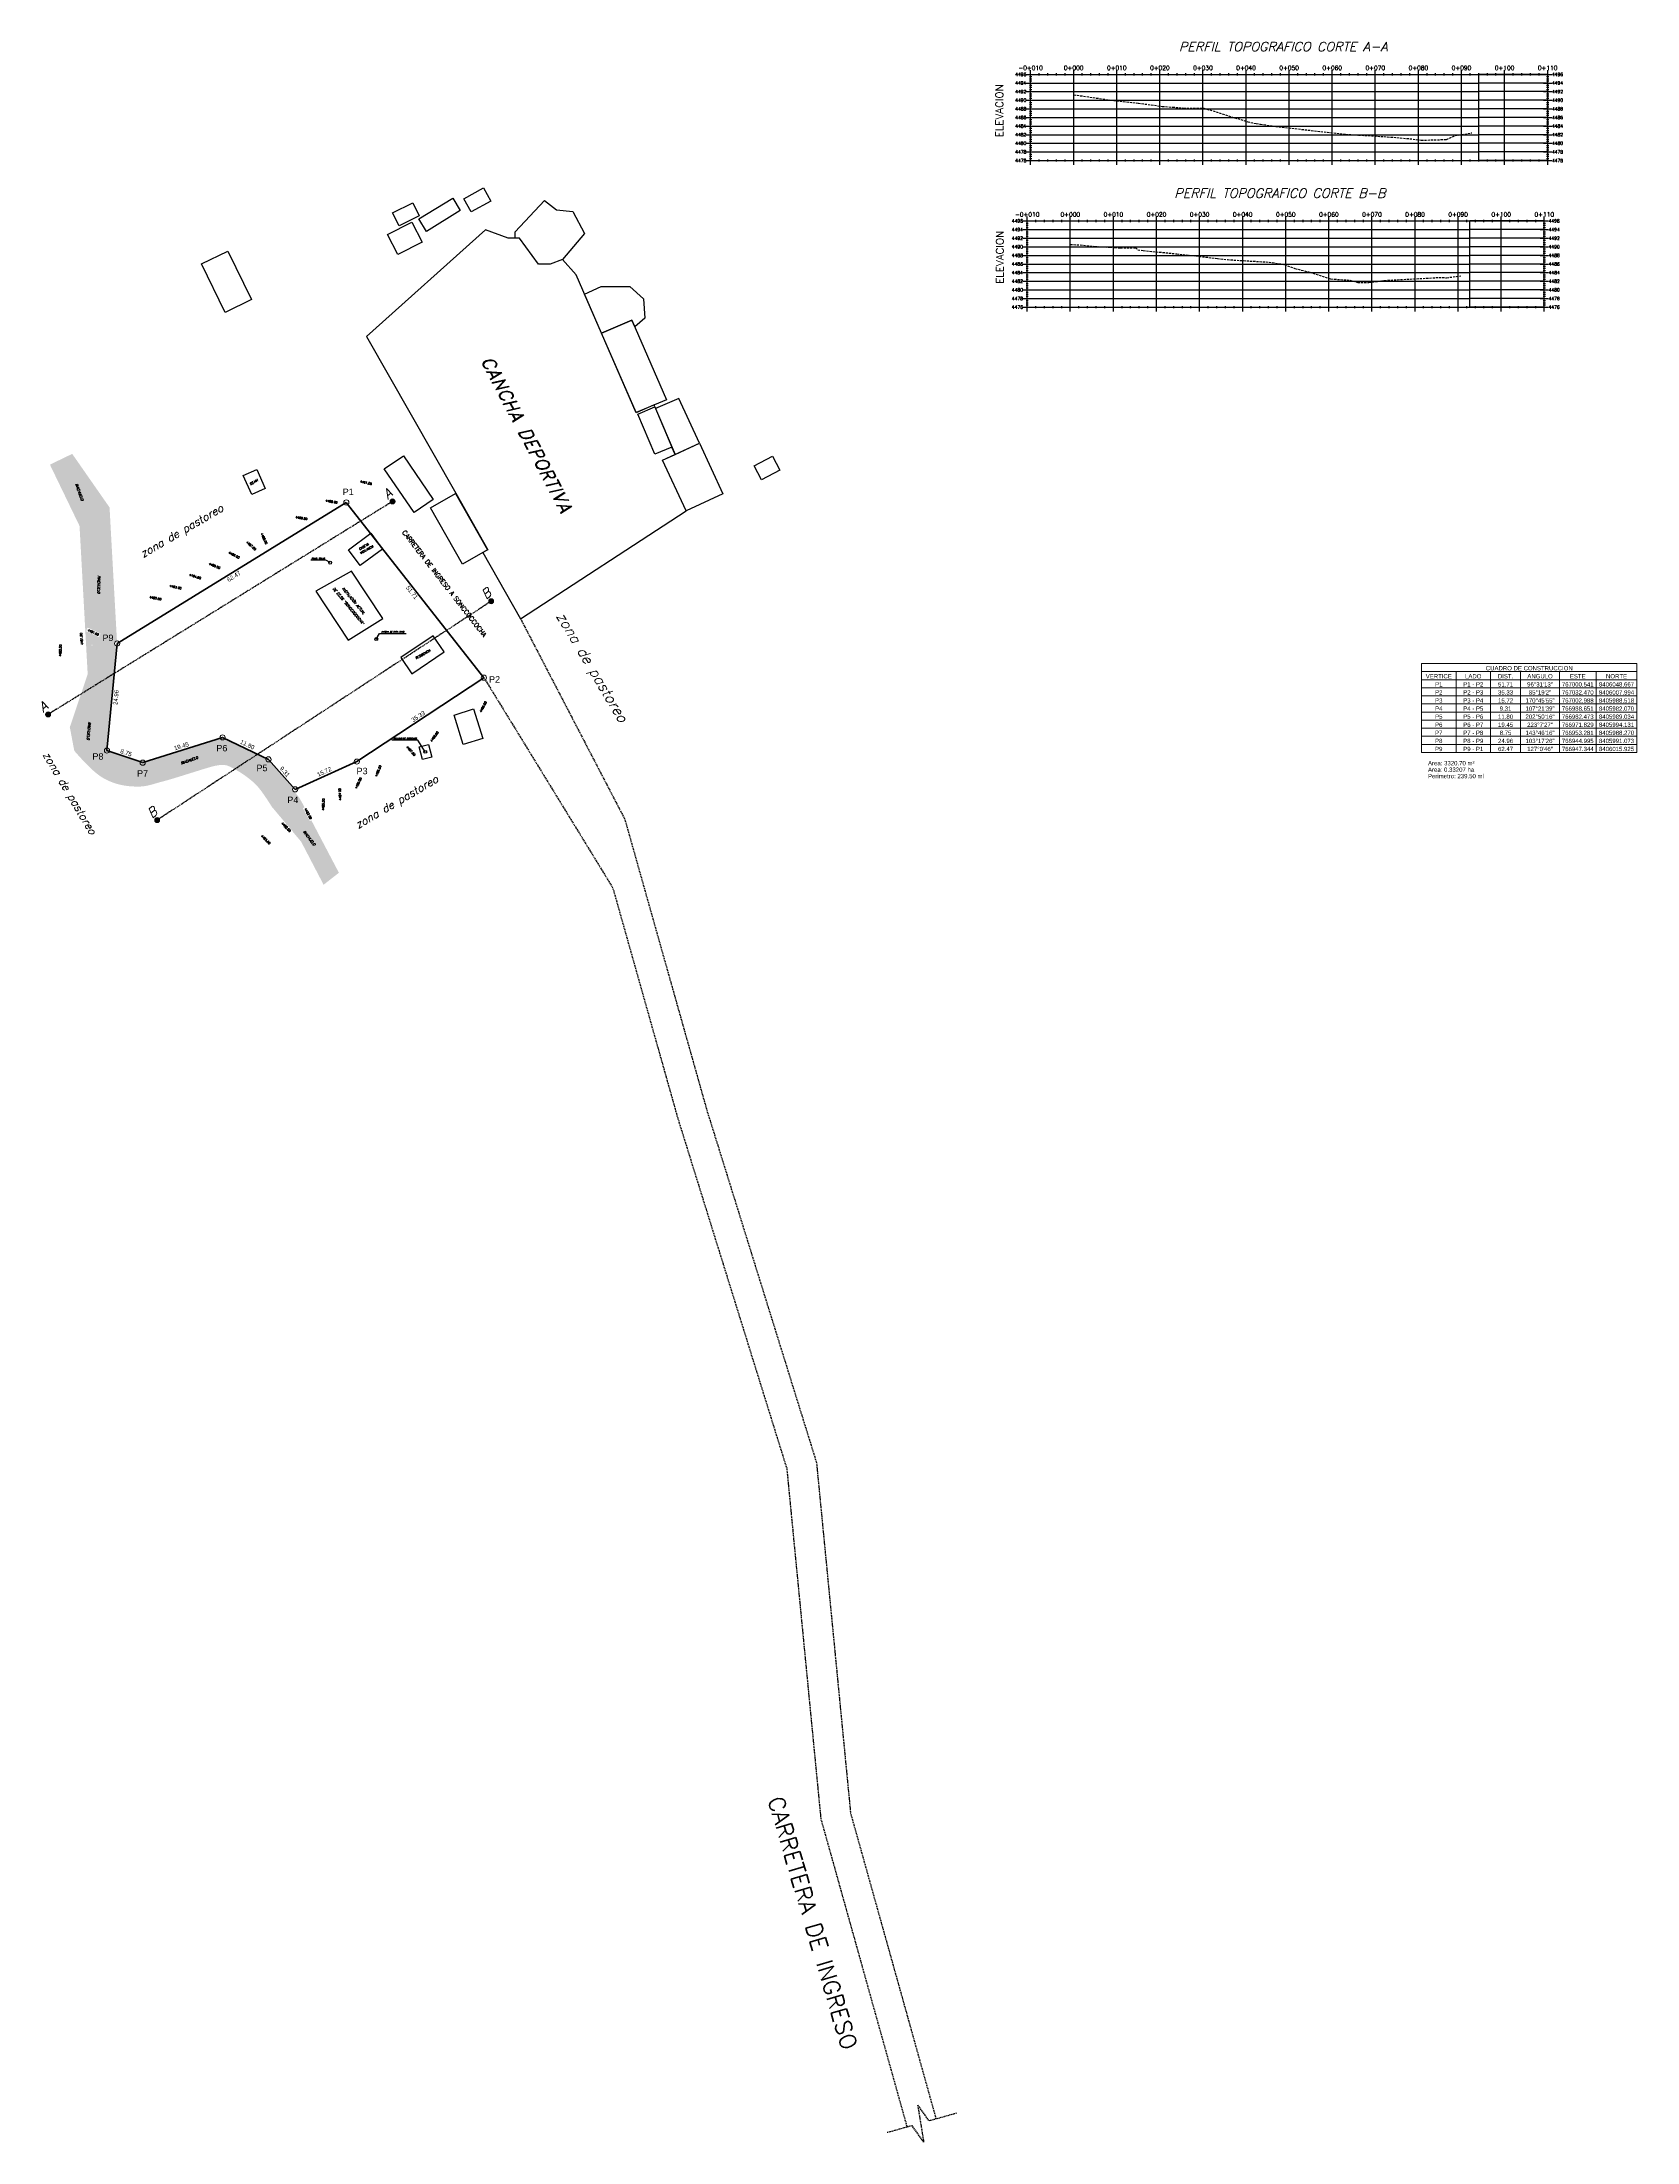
# Model space of a CAD drawing. Header units: metres. Extents: x 756359 to 758214, y 8425508 to 8426351.
# Drawn here: x 757844 to 758214.1, y 8425863.9 to 8426351.3 of the extents above.
import ezdxf
from ezdxf.enums import TextEntityAlignment as Align

# ---------------------------------------------------------------- set-up
doc = ezdxf.new("R2010")
doc.units = ezdxf.units.M
doc.linetypes.add('DASHED', pattern=[0.75, 0.5, -0.25])
doc.linetypes.add('HIDDEN', pattern=[0.375, 0.25, -0.125])
for name, color, linetype, lineweight in [('08', 8, 'Continuous', 20), ('COTAS', 40, 'Continuous', 5), ('CUADROS', 9, 'Continuous', 20), ('PERFIL', 150, 'Continuous', 9), ('Texto calles', 7, 'Continuous', 18)]:
    doc.layers.add(name, color=color, linetype=linetype, lineweight=lineweight)
for name, color, linetype in [('C-ROAD-PROF', 1, 'DASHED'), ('C-ROAD-PROF-GRID-GEOM', 5, 'Continuous'), ('C-ROAD-PROF-GRID-MAJR', 8, 'Continuous'), ('C-ROAD-PROF-TEXT', 11, 'Continuous'), ('C-ROAD-PROF-TITL', 11, 'Continuous'), ('C-ROAD-PROF-TTLB', 5, 'Continuous'), ('C-TOPO-MAJR', 9, 'Continuous'), ('C-TOPO-MINR', 8, 'Continuous'), ('C-TOPO-TEXT', 7, 'Continuous'), ('Capa1', 7, 'HIDDEN'), ('NOMBRE', 40, 'Continuous')]:
    doc.layers.add(name, color=color, linetype=linetype)
doc.layers.add('PERIMETRO', color=7, linetype='Continuous', lineweight=50, true_color=0xf7788b)
doc.styles.add('ambiente', font='romand.shx', dxfattribs={"oblique": 15})
doc.styles.add('COTAS', font='arial.ttf')
doc.styles.add('CUADROS', font='arial.ttf')
doc.styles.get("Standard").update_dxf_attribs({"font": 'simplex.shx'})
doc.dimstyles.new('GenDist', dxfattribs={"dimtxt": 1, "dimasz": 0.5, "dimexe": 0.18, "dimexo": 0.0625, "dimgap": 0.25, "dimtad": 2, "dimzin": 1, "dimdsep": 46, "dimtxsty": 'COTAS', "dimcen": 0.09, "dimse1": 1, "dimse2": 1, "dimsd1": 1, "dimsd2": 1, "dimadec": 0, "dimazin": 0, "dimtfac": 1, "dimtdec": 4, "dimtofl": 0, "dimtmove": 0, "dimatfit": 3, "dimfxl": 1, "dimtolj": 1, "dimtzin": 0, "dimarcsym": 0})

# ---------------------------------------------------------------- blocks, each defined once
blk = doc.blocks.new('*D63')
at = {"layer": 'Defpoints', "color": 0, "transparency": 16777216}
for p in [(757914.61, 8426244.44), (757946.42, 8426203.67), (757946.54, 8426203.76)]:
    blk.add_point(p, dxfattribs=at)
at = {"layer": 'COTAS', "color": 0, "transparency": 16777216, "insert": (757929.86, 8426223.54), "char_height": 1, "attachment_point": 5, "rotation": 308.1323, "style": 'COTAS'}
blk.add_mtext('\\A1;51.71', dxfattribs=at)
blk = doc.blocks.new('*D64')
at = {"layer": 'Defpoints', "color": 0, "transparency": 16777216}
for p in [(757946.54, 8426203.76), (757916.99, 8426184.4), (757917.06, 8426184.29)]:
    blk.add_point(p, dxfattribs=at)
at = {"layer": 'COTAS', "color": 0, "transparency": 16777216, "insert": (757931.31, 8426194.77), "char_height": 1, "attachment_point": 5, "rotation": 33.4494, "style": 'COTAS'}
blk.add_mtext('\\A1;35.33', dxfattribs=at)
blk = doc.blocks.new('*D65')
at = {"layer": 'Defpoints', "color": 0, "transparency": 16777216}
for p in [(757917.06, 8426184.29), (757902.64, 8426178.02), (757902.72, 8426177.84)]:
    blk.add_point(p, dxfattribs=at)
at = {"layer": 'COTAS', "color": 0, "transparency": 16777216, "insert": (757909.5, 8426181.94), "char_height": 1, "attachment_point": 5, "rotation": 24.2146, "style": 'COTAS'}
blk.add_mtext('\\A1;15.72', dxfattribs=at)
blk = doc.blocks.new('*D66')
at = {"layer": 'Defpoints', "color": 0, "transparency": 16777216}
for p in [(757896.55, 8426184.8), (757896.67, 8426184.91), (757902.72, 8426177.84)]:
    blk.add_point(p, dxfattribs=at)
at = {"layer": 'COTAS', "color": 0, "transparency": 16777216, "insert": (757900.32, 8426181.93), "char_height": 1, "attachment_point": 5, "rotation": 311.5753, "style": 'COTAS'}
blk.add_mtext('\\A1;9.31', dxfattribs=at)
blk = doc.blocks.new('*D67')
at = {"layer": 'Defpoints', "color": 0, "transparency": 16777216}
for p in [(757885.9, 8426189.9), (757885.99, 8426190.08), (757896.55, 8426184.8)]:
    blk.add_point(p, dxfattribs=at)
at = {"layer": 'COTAS', "color": 0, "transparency": 16777216, "insert": (757891.64, 8426188.22), "char_height": 1, "attachment_point": 5, "rotation": 334.4132, "style": 'COTAS'}
blk.add_mtext('\\A1;11.80', dxfattribs=at)
blk = doc.blocks.new('*D68')
at = {"layer": 'Defpoints', "color": 0, "transparency": 16777216}
for p in [(757885.9, 8426189.9), (757867.3, 8426184.22), (757867.35, 8426184.04)]:
    blk.add_point(p, dxfattribs=at)
at = {"layer": 'COTAS', "color": 0, "transparency": 16777216, "insert": (757876.34, 8426187.87), "char_height": 1, "attachment_point": 5, "rotation": 17.5373, "style": 'COTAS'}
blk.add_mtext('\\A1;19.45', dxfattribs=at)
blk = doc.blocks.new('*D69')
at = {"layer": 'Defpoints', "color": 0, "transparency": 16777216}
for p in [(757859.07, 8426186.84), (757859.13, 8426187.02), (757867.35, 8426184.04)]:
    blk.add_point(p, dxfattribs=at)
at = {"layer": 'COTAS', "color": 0, "transparency": 16777216, "insert": (757863.51, 8426186.34), "char_height": 1, "attachment_point": 5, "rotation": 341.3085, "style": 'COTAS'}
blk.add_mtext('\\A1;8.75', dxfattribs=at)
blk = doc.blocks.new('*D70')
at = {"layer": 'Defpoints', "color": 0, "transparency": 16777216}
for p in [(757861.42, 8426211.69), (757861.57, 8426211.68), (757859.07, 8426186.84)]:
    blk.add_point(p, dxfattribs=at)
at = {"layer": 'COTAS', "color": 0, "transparency": 16777216, "insert": (757861.16, 8426199.18), "char_height": 1, "attachment_point": 5, "rotation": 84.599, "style": 'COTAS'}
blk.add_mtext('\\A1;24.96', dxfattribs=at)
blk = doc.blocks.new('*D71')
at = {"layer": 'Defpoints', "color": 0, "transparency": 16777216}
for p in [(757914.61, 8426244.44), (757914.71, 8426244.28), (757861.42, 8426211.69)]:
    blk.add_point(p, dxfattribs=at)
at = {"layer": 'COTAS', "color": 0, "transparency": 16777216, "insert": (757888.51, 8426227.27), "char_height": 1, "attachment_point": 5, "rotation": 31.6119, "style": 'COTAS'}
blk.add_mtext('\\A1;62.47', dxfattribs=at)
blk = doc.blocks.new('CC-C')
at = {"layer": 'CUADROS'}
for p, q in [((0, 0), (0, 7.5)), ((0, 7.5), (100, 7.5)), ((0, 3.75), (100, 3.75)), ((0, 0), (100, 0)), ((16, 0), (16, 3.75)), ((32, 0), (32, 3.75)), ((46, 0), (46, 3.75)), ((64, 0), (64, 3.75)), ((81, 0), (81, 3.75)), ((100, 0), (100, 7.5))]:
    blk.add_line(p, q, dxfattribs=at)
at = {"layer": 'CUADROS', "style": 'CUADROS'}
for s, p in [('VERTICE', (8, 0.625)), ('LADO', (24, 0.625)), ('DIST.', (39, 0.625)), ('ANGULO', (55, 0.625)), ('ESTE', (72.5, 0.625)), ('NORTE', (90.5, 0.625))]:
    blk.add_text(s, height=2, dxfattribs=at).set_placement(p, align=Align.CENTER)
blk.add_text('CUADRO DE CONSTRUCCION', height=2, dxfattribs=at).set_placement((50, 3.75), align=Align.BOTTOM_CENTER)
blk = doc.blocks.new('CC-Cuerpo')
at = {"layer": 'CUADROS'}
for p, q in [((0, 0), (0, 3.75)), ((0, 3.75), (100, 3.75)), ((0, 0), (100, 0)), ((16, 0), (16, 3.75)), ((32, 0), (32, 3.75)), ((46, 0), (46, 3.75)), ((64, 0), (64, 3.75)), ((81, 0), (81, 3.75)), ((100, 0), (100, 3.75))]:
    blk.add_line(p, q, dxfattribs=at)
at = {"layer": 'CUADROS', "style": 'CUADROS'}
for tag, p in [('V', (8, 0)), ('L', (24, 0)), ('D', (39, 0)), ('ANG', (55, 0)), ('X', (72.5, 0)), ('Y', (90.5, 0))]:
    blk.add_attdef(tag, text='', height=2, dxfattribs=at).set_placement(p, align=Align.BOTTOM_CENTER)
blk = doc.blocks.new('*U59')
at = {"layer": 'C-ROAD-PROF', "color": 1, "linetype": 'DASHED', "lineweight": -3}
for p, q in [((767169.34, 8406143.29), (767170.14, 8406143.18)), ((767170.14, 8406143.18), (767177.88, 8406142.06)), ((767177.88, 8406142.06), (767184.37, 8406141.34)), ((767184.37, 8406141.34), (767189.9, 8406140.6)), ((767189.9, 8406140.6), (767192.31, 8406140.41)), ((767192.31, 8406140.41), (767194.85, 8406140.21)), ((767194.85, 8406140.21), (767199.53, 8406140.2)), ((767199.53, 8406140.2), (767209.72, 8406137.02)), ((767209.72, 8406137.02), (767211.72, 8406136.58)), ((767211.72, 8406136.58), (767212.67, 8406136.48)), ((767212.67, 8406136.48), (767215.52, 8406136.02)), ((767215.52, 8406136.02), (767232.44, 8406134.11)), ((767257.87, 8406133.8), (767261.75, 8406134.45)), ((767232.44, 8406134.11), (767239.13, 8406133.71)), ((767239.13, 8406133.71), (767244.36, 8406133.37)), ((767244.36, 8406133.37), (767248.1, 8406133)), ((767248.1, 8406133), (767250, 8406132.73)), ((767250, 8406132.73), (767255.89, 8406132.91)), ((767255.89, 8406132.91), (767257.87, 8406133.8))]:
    blk.add_line(p, q, dxfattribs=at)
blk = doc.blocks.new('*U60')
at = {"layer": 'C-ROAD-PROF', "color": 1, "linetype": 'DASHED', "lineweight": -3}
for p, q in [((767212.64, 8406052.23), (767214.94, 8406052.12)), ((767214.94, 8406052.12), (767218.4, 8406051.79)), ((767218.4, 8406051.79), (767221.8, 8406051.58)), ((767221.8, 8406051.58), (767222.99, 8406051.53)), ((767222.99, 8406051.53), (767224.27, 8406051.42)), ((767224.27, 8406051.42), (767227.84, 8406051.47)), ((767227.84, 8406051.47), (767228.31, 8406050.94)), ((767228.31, 8406050.94), (767229.56, 8406050.82)), ((767229.56, 8406050.82), (767237.32, 8406050.05)), ((767237.32, 8406050.05), (767246.77, 8406048.99)), ((767246.77, 8406048.99), (767249.09, 8406048.7)), ((767249.09, 8406048.7), (767258.75, 8406048.12)), ((767258.75, 8406048.12), (767262.36, 8406047.57)), ((767262.36, 8406047.57), (767264.78, 8406046.64)), ((767264.78, 8406046.64), (767268.22, 8406045.78)), ((767268.22, 8406045.78), (767273.13, 8406044.23)), ((767273.13, 8406044.23), (767277.49, 8406043.94)), ((767277.49, 8406043.94), (767279.37, 8406043.42)), ((767279.37, 8406043.42), (767281.91, 8406043.41)), ((767281.91, 8406043.41), (767285.51, 8406043.87)), ((767285.51, 8406043.87), (767298.21, 8406044.56)), ((767298.21, 8406044.56), (767299.97, 8406044.51)), ((767299.97, 8406044.51), (767303.23, 8406044.93))]:
    blk.add_line(p, q, dxfattribs=at)
blk = doc.blocks.new('*U62')
at = {"layer": 'C-TOPO-MAJR', "color": 254, "linetype": 'Continuous', "lineweight": -3, "insert": (767003.33, 8405983.53, 4485), "char_height": 0.5, "width": 2.9819, "attachment_point": 5, "rotation": 65.4861, "bg_fill": 3, "box_fill_scale": 1.4, "bg_fill_color": 256, "bg_fill_true_color": 13158600, "bg_fill_transparency": 0}
blk.add_mtext('4485.00', dxfattribs=at)
at = {"layer": 'C-TOPO-MINR', "color": 9, "linetype": 'Continuous', "lineweight": -3, "char_height": 0.5, "width": 2.9819, "attachment_point": 5, "bg_fill": 3, "box_fill_scale": 1.4, "bg_fill_color": 256, "bg_fill_true_color": 13158600, "bg_fill_transparency": 0}
for s, insert, rotation in [('4489.00', (767032.3, 8406001.22, 4489), 63.12), ('4488.00', (767021, 8405994.32, 4488), 54.4659), ('4487.00', (767015.53, 8405990.98, 4487), 311.6106), ('4484.00', (766999.06, 8405980.92, 4484), 92.8555), ('4482.00', (766986.58, 8405973.3, 4482), 313.2599)]:
    blk.add_mtext(s, dxfattribs=dict(at, insert=insert, rotation=rotation))
for s, insert, rotation in [('4486.00', (767007.93, 8405986.34, 4486), 67.6833), ('4482.00', (766991.68, 8405976.42, 4482), 298.7429), ('4483.00', (766981.85, 8405970.41, 4483), 314.3062)]:
    blk.add_mtext(s, dxfattribs=dict(at, insert=insert, rotation=rotation))
at = {"layer": 'C-TOPO-MINR', "color": 9, "linetype": 'Continuous', "lineweight": -3, "insert": (766995.2, 8405978.56, 4483), "char_height": 0.5, "width": 2.9819, "attachment_point": 5, "rotation": 88.4105, "bg_fill": 3, "box_fill_scale": 1.4, "bg_fill_color": 256, "bg_fill_true_color": 13158600, "bg_fill_transparency": 0}
blk.add_mtext('4483.00', dxfattribs=at)
blk = doc.blocks.new('*U61')
at = {"layer": 'C-TOPO-MAJR', "color": 254, "linetype": 'Continuous', "lineweight": -3, "char_height": 0.5, "width": 2.9819, "attachment_point": 5, "bg_fill": 3, "box_fill_scale": 1.4, "bg_fill_color": 256, "bg_fill_true_color": 13158600, "bg_fill_transparency": 0}
for s, insert, rotation in [('4490.00', (766997.11, 8406048.86, 4490), 349.9791), ('4485.00', (766969.96, 8406033.95, 4485), 338.3112)]:
    blk.add_mtext(s, dxfattribs=dict(at, insert=insert, rotation=rotation))
at = {"layer": 'C-TOPO-MINR', "color": 9, "linetype": 'Continuous', "lineweight": -3, "char_height": 0.5, "attachment_point": 5, "bg_fill": 3, "box_fill_scale": 1.4, "bg_fill_color": 256, "bg_fill_true_color": 13158600, "bg_fill_transparency": 0}
for s, insert, width, rotation in [('4491.00', (767005.11, 8406053.25, 4491), 2.8857, 348.0714), ('4489.00', (766990.13, 8406045.03, 4489), 2.9819, 350.922), ('4482.00', (766956.25, 8406026.43, 4482), 2.9819, 349.1079), ('4481.00', (766941.82, 8406018.51, 4481), 2.8857, 335.2011), ('4482.00', (766934.17, 8406014.3, 4482), 2.9819, 88.9863)]:
    blk.add_mtext(s, dxfattribs=dict(at, insert=insert, width=width, rotation=rotation))
for s, insert, width, rotation in [('4486.00', (766974.49, 8406036.44, 4486), 2.9819, 331.9793), ('4483.00', (766960.93, 8406029, 4483), 2.9819, 347.3091), ('4481.00', (766939.09, 8406017, 4481), 2.8857, 95.0302)]:
    blk.add_mtext(s, dxfattribs=dict(at, insert=insert, width=width, rotation=rotation))
at = {"layer": 'C-TOPO-MINR', "color": 9, "linetype": 'Continuous', "lineweight": -3, "char_height": 0.5, "width": 2.9819, "attachment_point": 5, "bg_fill": 3, "box_fill_scale": 1.4, "bg_fill_color": 256, "bg_fill_true_color": 13158600, "bg_fill_transparency": 0}
for s, insert, rotation in [('4487.00', (766978.45, 8406038.62, 4487), 317.3897), ('4484.00', (766965.46, 8406031.48, 4484), 342.8229)]:
    blk.add_mtext(s, dxfattribs=dict(at, insert=insert, rotation=rotation))
at = {"layer": 'C-TOPO-MINR', "color": 9, "linetype": 'Continuous', "lineweight": -3, "insert": (766981.46, 8406040.27, 4488), "char_height": 0.5, "width": 2.9819, "attachment_point": 5, "rotation": 294.9439, "bg_fill": 3, "box_fill_scale": 1.4, "bg_fill_color": 256, "bg_fill_true_color": 13158600, "bg_fill_transparency": 0}
blk.add_mtext('4488.00', dxfattribs=at)

msp = doc.modelspace()

# ---------------------------------------------------------------- hatches: boundary and pattern name
h = msp.add_hatch()
h.set_pattern_fill('AR-CONC', color=94, scale=0.025)
h.set_pattern_definition([(50, (-9085.9276, 20195.77), (4.5546167249, -0.3984771385), [0.47625, -5.23875]), (355, (-9085.9276, 20195.77), (-0.8810855356, 4.776421131), [0.381, -4.1910146043]), (100.4514447, (-9085.548, 20195.7367), (3.6735311773, 4.3779437978), [0.40475022, -4.452256115]), (46.1842, (-9085.9276, 20197.04), (6.7769760223, -1.0510581983), [0.714375, -7.858125]), (96.63555761, (-9085.363, 20196.952), (5.9351033513, 6.185653115), [0.6071255785, -6.678390204]), (351.18415117, (-9085.9276, 20197.04), (5.9351033516, 6.1856531146), [0.571499177, -6.286493298]), (21, (-9085.2926, 20196.7224), (3.7903597817, -2.5566299547), [0.47625, -5.23875]), (326, (-9085.2926, 20196.7224), (1.5450507087, 4.604699153), [0.381, -4.191]), (71.451445, (-9084.9768, 20196.5094), (5.335410482, 2.0480692221), [0.40475022, -4.45224844]), (37.5, (-9085.9276, 20195.7699), (0.07721508126, 2.11387597183), [0, -4.1402, 0, -4.2545, 0, -4.206875]), (7.5, (-9085.9276, 20195.77), (1.67049156276, 2.50451437045), [0, -2.4257, 0, -4.04495, 0, -1.603375]), (327.5, (-9087.3437, 20195.7699), (3.38976487917, -0.1432185998), [0, -1.5875, 0, -4.953, 0, -6.57225]), (317.5, (-9087.9787, 20195.77), (3.7032295347, 0.6356622758), [0, -2.06375, 0, -3.2893, 0, -4.66725])])
h.paths.add_polyline_path([(757851.002, 8426255.711), (757845.828, 8426253.212), (757852.701, 8426238.979), (757854.025, 8426214.888), (757854.578, 8426214.782), (757855.393, 8426214.507), (757856.288, 8426214.094), (757857.192, 8426213.566), (757858.035, 8426212.947), (757858.618, 8426212.403), (757858.98, 8426211.974), (757859.175, 8426211.68), (757859.258, 8426211.532), (757859.323, 8426211.398), (757859.429, 8426211.12), (757859.535, 8426210.679), (757859.588, 8426210.047), (757859.537, 8426209.194), (757859.39, 8426208.277), (757859.182, 8426207.302), (757858.949, 8426206.278), (757858.726, 8426205.211), (757858.549, 8426204.109), (757858.453, 8426202.978), (757858.461, 8426201.949), (757858.534, 8426200.619), (757858.655, 8426199.062), (757858.805, 8426197.348), (757858.964, 8426195.55), (757859.114, 8426193.739), (757859.235, 8426191.987), (757859.308, 8426190.365), (757859.313, 8426189.44), (757861.359, 8426211.097, -0.3861083), (757860.817, 8426211.695, -0.3972344), (757861.382, 8426212.294), (757859.666, 8426243.274)])
h.paths.add_polyline_path([(757858.964, 8426195.55), (757858.805, 8426197.348), (757858.655, 8426199.062), (757858.534, 8426200.619), (757858.461, 8426201.949), (757858.453, 8426202.978), (757858.549, 8426204.109), (757858.726, 8426205.211), (757858.949, 8426206.278), (757859.182, 8426207.302), (757859.39, 8426208.277), (757859.537, 8426209.194), (757859.588, 8426210.047), (757859.535, 8426210.679), (757859.429, 8426211.12), (757859.323, 8426211.398), (757859.258, 8426211.532), (757859.175, 8426211.68), (757858.98, 8426211.974), (757858.618, 8426212.403), (757858.035, 8426212.947), (757857.192, 8426213.566), (757856.288, 8426214.094), (757855.393, 8426214.507), (757854.578, 8426214.782), (757854.031, 8426214.887), (757854.025, 8426214.887), (757854.592, 8426204.571), (757851.053, 8426194.079), (757851.579, 8426193.097), (757852.407, 8426191.86), (757853.366, 8426190.637), (757854.401, 8426189.482), (757855.455, 8426188.448), (757856.472, 8426187.59), (757857.397, 8426186.962), (757858.032, 8426186.661), (757858.43, 8426186.572), (757858.65, 8426186.584), (757858.745, 8426186.613), (757858.817, 8426186.653), (757858.945, 8426186.79), (757859.093, 8426187.115), (757859.313, 8426189.44), (757859.308, 8426190.365), (757859.235, 8426191.987), (757859.114, 8426193.739)])
h.paths.add_polyline_path([(757855.476, 8426211.212), (757855.476, 8426211.412), (757855.676, 8426211.412), (757855.676, 8426211.212)], flags=16)
h.paths.add_polyline_path([(757856.472, 8426187.59), (757855.455, 8426188.448), (757854.401, 8426189.482), (757853.366, 8426190.637), (757852.407, 8426191.86), (757851.579, 8426193.097), (757851.053, 8426194.079), (757850.446, 8426192.278), (757851.484, 8426186.786), (757851.933, 8426186.281), (757852.584, 8426185.55), (757853.312, 8426184.751), (757854.101, 8426183.915), (757854.938, 8426183.075), (757855.809, 8426182.261), (757856.698, 8426181.507), (757857.593, 8426180.842), (757858.479, 8426180.299), (757859.454, 8426179.817), (757860.411, 8426179.426), (757861.354, 8426179.116), (757862.286, 8426178.879), (757863.211, 8426178.706), (757864.133, 8426178.588), (757865.056, 8426178.516), (757865.984, 8426178.482), (757866.864, 8426178.497), (757867.66, 8426178.571), (757868.4, 8426178.694), (757869.111, 8426178.859), (757869.821, 8426179.055), (757870.559, 8426179.272), (757871.351, 8426179.502), (757872.225, 8426179.734), (757873.128, 8426179.979), (757874.305, 8426180.325), (757875.679, 8426180.745), (757877.169, 8426181.208), (757878.697, 8426181.687), (757880.184, 8426182.152), (757881.551, 8426182.576), (757882.719, 8426182.929), (757883.61, 8426183.182), (757884.145, 8426183.308), (757884.761, 8426183.409), (757885.313, 8426183.489), (757885.839, 8426183.525), (757886.374, 8426183.492), (757886.957, 8426183.368), (757887.381, 8426183.212), (757887.947, 8426182.951), (757888.627, 8426182.595), (757889.392, 8426182.154), (757890.214, 8426181.639), (757891.066, 8426181.061), (757891.919, 8426180.43), (757892.745, 8426179.756), (757893.516, 8426179.051), (757894.195, 8426178.314), (757894.901, 8426177.423), (757895.617, 8426176.425), (757896.329, 8426175.364), (757897.02, 8426174.285), (757897.311, 8426173.82), (757904.143, 8426165.675), (757909.339, 8426155.705), (757912.892, 8426158.482), (757904.493, 8426174.472), (757904.289, 8426174.838), (757903.934, 8426175.468), (757903.721, 8426175.827), (757903.467, 8426176.191), (757903.222, 8426176.506), (757902.99, 8426176.797), (757902.776, 8426177.09), (757902.565, 8426177.405), (757902.364, 8426177.714), (757902.213, 8426177.972), (757902.153, 8426178.134), (757902.238, 8426178.299), (757902.268, 8426178.353), (757896.546, 8426184.804), (757895.143, 8426185.476), (757894.818, 8426185.453), (757893.426, 8426185.362), (757892.082, 8426185.288), (757890.902, 8426185.246), (757890.006, 8426185.249), (757889.512, 8426185.312), (757889.084, 8426185.516), (757888.712, 8426185.775), (757888.395, 8426186.088), (757888.136, 8426186.458), (757887.932, 8426186.885), (757887.878, 8426187.354), (757887.912, 8426188.12), (757887.988, 8426188.902), (757885.901, 8426189.901), (757867.353, 8426184.04), (757859.067, 8426186.843), (757859.093, 8426187.115), (757858.945, 8426186.79), (757858.817, 8426186.653), (757858.745, 8426186.613), (757858.65, 8426186.584), (757858.43, 8426186.572), (757858.032, 8426186.661), (757857.397, 8426186.962)])
h.paths.add_polyline_path([(757887.988, 8426188.902), (757887.912, 8426188.12), (757887.878, 8426187.354), (757887.932, 8426186.885), (757888.136, 8426186.458), (757888.395, 8426186.088), (757888.712, 8426185.775), (757889.084, 8426185.516), (757889.512, 8426185.312), (757890.006, 8426185.249), (757890.902, 8426185.246), (757892.082, 8426185.288), (757893.426, 8426185.362), (757894.818, 8426185.453), (757895.143, 8426185.476)], flags=17)
h.paths.add_polyline_path([(757857.63, 8426211.857), (757860.959, 8426211.857), (757860.959, 8426214.155), (757857.63, 8426214.155)], flags=24)
h.paths.add_polyline_path([(757855.305, 8426184.325), (757858.634, 8426184.325), (757858.634, 8426186.622), (757855.305, 8426186.622)], flags=24)
h.paths.add_polyline_path([(757865.672, 8426180.415), (757868.985, 8426180.415), (757868.985, 8426182.665), (757865.672, 8426182.665)], flags=24)
h.paths.add_polyline_path([(757884.061, 8426186.249), (757887.39, 8426186.249), (757887.39, 8426188.546), (757884.061, 8426188.546)], flags=24)
h.paths.add_polyline_path([(757893.378, 8426181.651), (757896.704, 8426181.651), (757896.704, 8426183.939), (757893.378, 8426183.939)], flags=24)
h.paths.add_polyline_path([(757900.542, 8426174.271), (757903.855, 8426174.271), (757903.855, 8426176.521), (757900.542, 8426176.521)], flags=24)
at = {"layer": 'PERFIL'}
h = msp.add_hatch(color=256, dxfattribs=at)
h.set_gradient(color1=(0, 0, 255), color2=(255, 255, 0), name='INVCYLINDER')
h.paths.add_polyline_path([(757924.771, 8426244.674, 1), (757925.911, 8426244.674, 1)])
h = msp.add_hatch(color=256, dxfattribs=at)
h.set_gradient(color1=(0, 0, 255), color2=(255, 255, 0), name='INVCYLINDER')
h.paths.add_polyline_path([(757947.658, 8426221.509, 1), (757948.798, 8426221.509, 1)])
h = msp.add_hatch(color=256, dxfattribs=at)
h.set_gradient(color1=(0, 0, 255), color2=(255, 255, 0), name='INVCYLINDER')
h.paths.add_polyline_path([(757844.834, 8426195.238, 1), (757845.974, 8426195.238, 1)])
h = msp.add_hatch(color=256, dxfattribs=at)
h.set_gradient(color1=(0, 0, 255), color2=(255, 255, 0), name='INVCYLINDER')
h.paths.add_polyline_path([(757870.136, 8426170.708, 1), (757871.276, 8426170.708, 1)])

# ---------------------------------------------------------------- linework, layer by layer
for points in [[(757925.355, 8426311.632), (757930.017, 8426313.998), (757931.551, 8426310.976), (757926.889, 8426308.609)], [(757931.452, 8426310.238), (757939.297, 8426315.046), (757941.066, 8426312.16), (757933.222, 8426307.351)], [(757941.907, 8426314.9), (757946.481, 8426317.433), (757948.168, 8426314.385), (757943.594, 8426311.852)], [(757924.195, 8426306.634), (757929.796, 8426309.52), (757932.197, 8426304.862), (757926.595, 8426301.976)], [(757881.033, 8426299.831), (757887.114, 8426302.778), (757892.575, 8426291.504), (757886.494, 8426288.558)], [(757973.803, 8426283.76), (757980.869, 8426286.748), (757988.924, 8426268.278), (757981.858, 8426265.29)], [(757982.303, 8426264.932), (757986.234, 8426266.597), (757990.17, 8426257.303), (757986.238, 8426255.638)], [(757923.405, 8426252.266), (757927.846, 8426255.292), (757934.796, 8426245.092), (757930.356, 8426242.066)], [(757988.007, 8426254.23), (757996.551, 8426258.197), (758002.008, 8426246.443), (757993.464, 8426242.476)], [(758009.263, 8426252.934), (758013.508, 8426255.199), (758015.206, 8426251.935), (758010.961, 8426249.671)], [(757890.672, 8426250.659), (757893.809, 8426252.074), (757895.801, 8426247.656), (757892.665, 8426246.242)], [(757939.641, 8426195.092), (757944.164, 8426196.501), (757946.287, 8426189.682), (757941.765, 8426188.273)], [(757931.528, 8426187.725), (757933.683, 8426188.287), (757934.45, 8426185.351), (757932.295, 8426184.788)]]:
    msp.add_lwpolyline(points, close=True)
at = {"flags": 128}
for points in [[(757964.784, 8426300.833), (757961.934, 8426299.703), (757959.22, 8426299.703), (757954.787, 8426305.761), (757953.804, 8426305.761), (757953.804, 8426307.267), (757960.589, 8426314.488), (757963.389, 8426312.375), (757967.214, 8426311.989), (757969.901, 8426306.874)], [(757919.298, 8426282.979), (757940.03, 8426246.554), (757947.481, 8426233.462), (757946.303, 8426232.792), (757955.031, 8426217.456), (757993.464, 8426242.476), (757988.007, 8426254.23), (757990.902, 8426255.574), (757990.17, 8426257.303), (757986.238, 8426255.638), (757982.303, 8426264.932), (757986.234, 8426266.597), (757986.039, 8426267.058), (757981.878, 8426265.243), (757973.803, 8426283.76), (757967.917, 8426297.258), (757964.784, 8426300.833), (757961.934, 8426299.703), (757959.22, 8426299.703), (757954.787, 8426305.761), (757952.209, 8426305.761), (757946.917, 8426307.705)], [(757973.803, 8426283.76), (757969.857, 8426292.808), (757973.791, 8426294.524), (757980.415, 8426294.524), (757983.596, 8426291.656), (757983.892, 8426287.182), (757981.562, 8426285.159), (757980.869, 8426286.748)], [(757996.551, 8426258.197), (757991.754, 8426268.53), (757986.379, 8426266.254), (757990.902, 8426255.574)]]:
    msp.add_lwpolyline(points, close=True, dxfattribs=at)
at = {"elevation": 4491.937}
msp.add_lwpolyline([(757934.118, 8426243.19), (757939.957, 8426246.513), (757947.409, 8426233.421), (757941.57, 8426230.098)], close=True, dxfattribs=at)
at = {"flags": 128}
for points, elevation in [([(757915.122, 8426233.47), (757920.328, 8426237.285), (757923.01, 8426233.614), (757917.804, 8426229.799)], 4489.214), ([(757907.537, 8426223.839), (757915.042, 8426212.491), (757923.086, 8426217.517), (757915.808, 8426228.455)], 4488.275)]:
    msp.add_lwpolyline(points, close=True, dxfattribs=dict(at, elevation=elevation))
at = {"elevation": 4489.261, "flags": 128}
msp.add_lwpolyline([(757934.762, 8426213.438), (757927.258, 8426208.468), (757929.788, 8426204.685), (757937.324, 8426209.743), (757934.762, 8426213.438)], dxfattribs=at)
for centre in [(757910.866, 8426230.46, 4488.714), (757921.571, 8426212.732, 4488.197), (757932.944, 8426186.538)]:
    msp.add_circle(centre, 0.333)
at = {"layer": '08', "lineweight": -2}
for points, elevation in [([(757910.866, 8426230.46), (757909.844, 8426231.046), (757906.383, 8426231.046)], 4488.714), ([(757921.571, 8426212.732), (757922.338, 8426214.018), (757928.527, 8426214.018)], 8976.394)]:
    msp.add_lwpolyline(points, dxfattribs=dict(at, elevation=elevation))
msp.add_lwpolyline([(757932.944, 8426186.538), (757931.21, 8426189.254), (757925.194, 8426189.254)], dxfattribs=at)
at = {"layer": 'C-ROAD-PROF-GRID-GEOM', "color": 5, "linetype": 'Continuous', "lineweight": -3}
for p, q in [((758083.413, 8426323.786), (758083.413, 8426343.786)), ((758177.402, 8426323.786), (758177.402, 8426343.786)), ((758082.633, 8426289.776), (758082.633, 8426309.776)), ((758175.318, 8426289.776), (758175.318, 8426309.776))]:
    msp.add_line(p, q, dxfattribs=at)
at = {"layer": 'C-ROAD-PROF-GRID-MAJR', "color": 8, "linetype": 'Continuous', "lineweight": -3}
for p, q in [((758073.413, 8426343.786), (758083.413, 8426343.786)), ((758073.413, 8426323.786), (758073.413, 8426343.786)), ((758083.413, 8426343.786), (758177.402, 8426343.786)), ((758083.413, 8426323.786), (758083.413, 8426343.786)), ((758093.413, 8426323.786), (758093.413, 8426343.786)), ((758103.413, 8426323.786), (758103.413, 8426343.786)), ((758113.413, 8426323.786), (758113.413, 8426343.786)), ((758123.413, 8426323.786), (758123.413, 8426343.786)), ((758133.413, 8426323.786), (758133.413, 8426343.786)), ((758143.413, 8426323.786), (758143.413, 8426343.786)), ((758153.413, 8426323.786), (758153.413, 8426343.786)), ((758163.413, 8426323.786), (758163.413, 8426343.786)), ((758173.413, 8426323.786), (758173.413, 8426343.786)), ((758193.413, 8426343.786), (758177.402, 8426343.786)), ((758183.413, 8426323.786), (758183.413, 8426343.786)), ((758193.413, 8426323.786), (758193.413, 8426343.786)), ((758073.413, 8426341.786), (758083.413, 8426341.786)), ((758073.413, 8426339.786), (758083.413, 8426339.786)), ((758073.413, 8426337.786), (758083.413, 8426337.786)), ((758083.413, 8426341.786), (758177.402, 8426341.786)), ((758083.413, 8426339.786), (758177.402, 8426339.786)), ((758083.413, 8426337.786), (758177.402, 8426337.786)), ((758193.413, 8426341.786), (758177.402, 8426341.786)), ((758193.413, 8426339.786), (758177.402, 8426339.786)), ((758193.413, 8426337.786), (758177.402, 8426337.786)), ((758073.413, 8426335.786), (758083.413, 8426335.786)), ((758073.413, 8426333.786), (758083.413, 8426333.786)), ((758083.413, 8426335.786), (758177.402, 8426335.786)), ((758083.413, 8426333.786), (758177.402, 8426333.786)), ((758193.413, 8426335.786), (758177.402, 8426335.786)), ((758193.413, 8426333.786), (758177.402, 8426333.786)), ((758073.413, 8426331.786), (758083.413, 8426331.786)), ((758073.413, 8426329.786), (758083.413, 8426329.786)), ((758073.413, 8426327.786), (758083.413, 8426327.786)), ((758083.413, 8426331.786), (758177.402, 8426331.786)), ((758083.413, 8426329.786), (758177.402, 8426329.786)), ((758083.413, 8426327.786), (758177.402, 8426327.786)), ((758193.413, 8426331.786), (758177.402, 8426331.786)), ((758193.413, 8426329.786), (758177.402, 8426329.786)), ((758193.413, 8426327.786), (758177.402, 8426327.786)), ((758073.413, 8426325.786), (758083.413, 8426325.786)), ((758073.413, 8426323.786), (758083.413, 8426323.786)), ((758083.413, 8426325.786), (758177.402, 8426325.786)), ((758083.413, 8426323.786), (758177.402, 8426323.786)), ((758193.413, 8426325.786), (758177.402, 8426325.786)), ((758193.413, 8426323.786), (758177.402, 8426323.786)), ((758072.633, 8426309.776), (758082.633, 8426309.776)), ((758072.633, 8426289.776), (758072.633, 8426309.776)), ((758082.633, 8426309.776), (758175.318, 8426309.776)), ((758082.633, 8426289.776), (758082.633, 8426309.776)), ((758092.633, 8426289.776), (758092.633, 8426309.776)), ((758102.633, 8426289.776), (758102.633, 8426309.776)), ((758112.633, 8426289.776), (758112.633, 8426309.776)), ((758122.633, 8426289.776), (758122.633, 8426309.776)), ((758132.633, 8426289.776), (758132.633, 8426309.776)), ((758142.633, 8426289.776), (758142.633, 8426309.776)), ((758152.633, 8426289.776), (758152.633, 8426309.776)), ((758162.633, 8426289.776), (758162.633, 8426309.776)), ((758172.633, 8426289.776), (758172.633, 8426309.776)), ((758192.633, 8426309.776), (758175.318, 8426309.776)), ((758182.633, 8426289.776), (758182.633, 8426309.776)), ((758192.633, 8426289.776), (758192.633, 8426309.776)), ((758072.633, 8426307.776), (758082.633, 8426307.776)), ((758072.633, 8426305.776), (758082.633, 8426305.776)), ((758072.633, 8426303.776), (758082.633, 8426303.776)), ((758082.633, 8426307.776), (758175.318, 8426307.776)), ((758082.633, 8426305.776), (758175.318, 8426305.776)), ((758082.633, 8426303.776), (758175.318, 8426303.776)), ((758192.633, 8426307.776), (758175.318, 8426307.776)), ((758192.633, 8426305.776), (758175.318, 8426305.776)), ((758192.633, 8426303.776), (758175.318, 8426303.776)), ((758072.633, 8426301.776), (758082.633, 8426301.776)), ((758072.633, 8426299.776), (758082.633, 8426299.776)), ((758082.633, 8426301.776), (758175.318, 8426301.776)), ((758082.633, 8426299.776), (758175.318, 8426299.776)), ((758192.633, 8426301.776), (758175.318, 8426301.776)), ((758192.633, 8426299.776), (758175.318, 8426299.776)), ((758072.633, 8426297.776), (758082.633, 8426297.776)), ((758072.633, 8426295.776), (758082.633, 8426295.776)), ((758072.633, 8426293.776), (758082.633, 8426293.776)), ((758082.633, 8426297.776), (758175.318, 8426297.776)), ((758082.633, 8426295.776), (758175.318, 8426295.776)), ((758082.633, 8426293.776), (758175.318, 8426293.776)), ((758192.633, 8426297.776), (758175.318, 8426297.776)), ((758192.633, 8426295.776), (758175.318, 8426295.776)), ((758192.633, 8426293.776), (758175.318, 8426293.776)), ((758072.633, 8426291.776), (758082.633, 8426291.776)), ((758072.633, 8426289.776), (758082.633, 8426289.776)), ((758082.633, 8426291.776), (758175.318, 8426291.776)), ((758082.633, 8426289.776), (758175.318, 8426289.776)), ((758192.633, 8426291.776), (758175.318, 8426291.776)), ((758192.633, 8426289.776), (758175.318, 8426289.776))]:
    msp.add_line(p, q, dxfattribs=at)
at = {"layer": 'C-ROAD-PROF-TEXT', "color": 11, "linetype": 'Continuous', "lineweight": -3}
for p, q in [((758072.413, 8426343.786), (758074.413, 8426343.786)), ((758073.163, 8426343.286), (758073.663, 8426343.286)), ((758073.163, 8426342.786), (758073.663, 8426342.786)), ((758073.163, 8426342.286), (758073.663, 8426342.286)), ((758073.413, 8426342.786), (758073.413, 8426344.786)), ((758075.413, 8426343.536), (758075.413, 8426344.036)), ((758077.413, 8426343.536), (758077.413, 8426344.036)), ((758079.413, 8426343.536), (758079.413, 8426344.036)), ((758081.413, 8426343.536), (758081.413, 8426344.036)), ((758083.413, 8426342.786), (758083.413, 8426344.786)), ((758085.413, 8426343.536), (758085.413, 8426344.036)), ((758087.413, 8426343.536), (758087.413, 8426344.036)), ((758089.413, 8426343.536), (758089.413, 8426344.036)), ((758091.413, 8426343.536), (758091.413, 8426344.036)), ((758093.413, 8426342.786), (758093.413, 8426344.786)), ((758095.413, 8426343.536), (758095.413, 8426344.036)), ((758097.413, 8426343.536), (758097.413, 8426344.036)), ((758099.413, 8426343.536), (758099.413, 8426344.036)), ((758101.413, 8426343.536), (758101.413, 8426344.036)), ((758103.413, 8426342.786), (758103.413, 8426344.786)), ((758105.413, 8426343.536), (758105.413, 8426344.036)), ((758107.413, 8426343.536), (758107.413, 8426344.036)), ((758109.413, 8426343.536), (758109.413, 8426344.036)), ((758111.413, 8426343.536), (758111.413, 8426344.036)), ((758113.413, 8426342.786), (758113.413, 8426344.786)), ((758115.413, 8426343.536), (758115.413, 8426344.036)), ((758117.413, 8426343.536), (758117.413, 8426344.036)), ((758119.413, 8426343.536), (758119.413, 8426344.036)), ((758121.413, 8426343.536), (758121.413, 8426344.036)), ((758123.413, 8426342.786), (758123.413, 8426344.786)), ((758125.413, 8426343.536), (758125.413, 8426344.036)), ((758127.413, 8426343.536), (758127.413, 8426344.036)), ((758129.413, 8426343.536), (758129.413, 8426344.036)), ((758131.413, 8426343.536), (758131.413, 8426344.036)), ((758133.413, 8426342.786), (758133.413, 8426344.786)), ((758135.413, 8426343.536), (758135.413, 8426344.036)), ((758137.413, 8426343.536), (758137.413, 8426344.036)), ((758139.413, 8426343.536), (758139.413, 8426344.036)), ((758141.413, 8426343.536), (758141.413, 8426344.036)), ((758143.413, 8426342.786), (758143.413, 8426344.786)), ((758145.413, 8426343.536), (758145.413, 8426344.036)), ((758147.413, 8426343.536), (758147.413, 8426344.036)), ((758149.413, 8426343.536), (758149.413, 8426344.036)), ((758151.413, 8426343.536), (758151.413, 8426344.036)), ((758153.413, 8426342.786), (758153.413, 8426344.786)), ((758155.413, 8426343.536), (758155.413, 8426344.036)), ((758157.413, 8426343.536), (758157.413, 8426344.036)), ((758159.413, 8426343.536), (758159.413, 8426344.036)), ((758161.413, 8426343.536), (758161.413, 8426344.036)), ((758163.413, 8426342.786), (758163.413, 8426344.786)), ((758165.413, 8426343.536), (758165.413, 8426344.036)), ((758167.413, 8426343.536), (758167.413, 8426344.036)), ((758169.413, 8426343.536), (758169.413, 8426344.036)), ((758171.413, 8426343.536), (758171.413, 8426344.036)), ((758173.413, 8426342.786), (758173.413, 8426344.786)), ((758175.413, 8426343.536), (758175.413, 8426344.036)), ((758177.413, 8426343.536), (758177.413, 8426344.036)), ((758179.413, 8426343.536), (758179.413, 8426344.036)), ((758181.413, 8426343.536), (758181.413, 8426344.036)), ((758183.413, 8426342.786), (758183.413, 8426344.786)), ((758185.413, 8426343.536), (758185.413, 8426344.036)), ((758187.413, 8426343.536), (758187.413, 8426344.036)), ((758189.413, 8426343.536), (758189.413, 8426344.036)), ((758191.413, 8426343.536), (758191.413, 8426344.036)), ((758192.413, 8426343.786), (758194.413, 8426343.786)), ((758193.163, 8426343.286), (758193.663, 8426343.286)), ((758193.163, 8426342.786), (758193.663, 8426342.786)), ((758193.163, 8426342.286), (758193.663, 8426342.286)), ((758193.413, 8426342.786), (758193.413, 8426344.786)), ((758072.413, 8426341.786), (758074.413, 8426341.786)), ((758072.413, 8426339.786), (758074.413, 8426339.786)), ((758072.413, 8426337.786), (758074.413, 8426337.786)), ((758073.163, 8426341.286), (758073.663, 8426341.286)), ((758073.163, 8426340.786), (758073.663, 8426340.786)), ((758073.163, 8426340.286), (758073.663, 8426340.286)), ((758073.163, 8426339.286), (758073.663, 8426339.286)), ((758073.163, 8426338.786), (758073.663, 8426338.786)), ((758073.163, 8426338.286), (758073.663, 8426338.286)), ((758192.413, 8426341.786), (758194.413, 8426341.786)), ((758192.413, 8426339.786), (758194.413, 8426339.786)), ((758192.413, 8426337.786), (758194.413, 8426337.786)), ((758193.163, 8426341.286), (758193.663, 8426341.286)), ((758193.163, 8426340.786), (758193.663, 8426340.786)), ((758193.163, 8426340.286), (758193.663, 8426340.286)), ((758193.163, 8426339.286), (758193.663, 8426339.286)), ((758193.163, 8426338.786), (758193.663, 8426338.786)), ((758193.163, 8426338.286), (758193.663, 8426338.286)), ((758072.413, 8426335.786), (758074.413, 8426335.786)), ((758072.413, 8426333.786), (758074.413, 8426333.786)), ((758073.163, 8426337.286), (758073.663, 8426337.286)), ((758073.163, 8426336.786), (758073.663, 8426336.786)), ((758073.163, 8426336.286), (758073.663, 8426336.286)), ((758073.163, 8426335.286), (758073.663, 8426335.286)), ((758073.163, 8426334.786), (758073.663, 8426334.786)), ((758073.163, 8426334.286), (758073.663, 8426334.286)), ((758073.163, 8426333.286), (758073.663, 8426333.286)), ((758073.163, 8426332.786), (758073.663, 8426332.786)), ((758192.413, 8426335.786), (758194.413, 8426335.786)), ((758192.413, 8426333.786), (758194.413, 8426333.786)), ((758193.163, 8426337.286), (758193.663, 8426337.286)), ((758193.163, 8426336.786), (758193.663, 8426336.786)), ((758193.163, 8426336.286), (758193.663, 8426336.286)), ((758193.163, 8426335.286), (758193.663, 8426335.286)), ((758193.163, 8426334.786), (758193.663, 8426334.786)), ((758193.163, 8426334.286), (758193.663, 8426334.286)), ((758193.163, 8426333.286), (758193.663, 8426333.286)), ((758193.163, 8426332.786), (758193.663, 8426332.786)), ((758072.413, 8426331.786), (758074.413, 8426331.786)), ((758072.413, 8426329.786), (758074.413, 8426329.786)), ((758072.413, 8426327.786), (758074.413, 8426327.786)), ((758073.163, 8426332.286), (758073.663, 8426332.286)), ((758073.163, 8426331.286), (758073.663, 8426331.286)), ((758073.163, 8426330.786), (758073.663, 8426330.786)), ((758073.163, 8426330.286), (758073.663, 8426330.286)), ((758073.163, 8426329.286), (758073.663, 8426329.286)), ((758073.163, 8426328.786), (758073.663, 8426328.786)), ((758073.163, 8426328.286), (758073.663, 8426328.286)), ((758192.413, 8426331.786), (758194.413, 8426331.786)), ((758192.413, 8426329.786), (758194.413, 8426329.786)), ((758192.413, 8426327.786), (758194.413, 8426327.786)), ((758193.163, 8426332.286), (758193.663, 8426332.286)), ((758193.163, 8426331.286), (758193.663, 8426331.286)), ((758193.163, 8426330.786), (758193.663, 8426330.786)), ((758193.163, 8426330.286), (758193.663, 8426330.286)), ((758193.163, 8426329.286), (758193.663, 8426329.286)), ((758193.163, 8426328.786), (758193.663, 8426328.786)), ((758193.163, 8426328.286), (758193.663, 8426328.286)), ((758072.413, 8426325.786), (758074.413, 8426325.786)), ((758072.413, 8426323.786), (758074.413, 8426323.786)), ((758073.163, 8426327.286), (758073.663, 8426327.286)), ((758073.163, 8426326.786), (758073.663, 8426326.786)), ((758073.163, 8426326.286), (758073.663, 8426326.286)), ((758073.163, 8426325.286), (758073.663, 8426325.286)), ((758073.163, 8426324.786), (758073.663, 8426324.786)), ((758073.163, 8426324.286), (758073.663, 8426324.286)), ((758073.413, 8426322.786), (758073.413, 8426324.786)), ((758075.413, 8426323.536), (758075.413, 8426324.036)), ((758077.413, 8426323.536), (758077.413, 8426324.036)), ((758079.413, 8426323.536), (758079.413, 8426324.036)), ((758081.413, 8426323.536), (758081.413, 8426324.036)), ((758083.413, 8426322.786), (758083.413, 8426324.786)), ((758085.413, 8426323.536), (758085.413, 8426324.036)), ((758087.413, 8426323.536), (758087.413, 8426324.036)), ((758089.413, 8426323.536), (758089.413, 8426324.036)), ((758091.413, 8426323.536), (758091.413, 8426324.036)), ((758093.413, 8426322.786), (758093.413, 8426324.786)), ((758095.413, 8426323.536), (758095.413, 8426324.036)), ((758097.413, 8426323.536), (758097.413, 8426324.036)), ((758099.413, 8426323.536), (758099.413, 8426324.036)), ((758101.413, 8426323.536), (758101.413, 8426324.036)), ((758103.413, 8426322.786), (758103.413, 8426324.786)), ((758105.413, 8426323.536), (758105.413, 8426324.036)), ((758107.413, 8426323.536), (758107.413, 8426324.036)), ((758109.413, 8426323.536), (758109.413, 8426324.036)), ((758111.413, 8426323.536), (758111.413, 8426324.036)), ((758113.413, 8426322.786), (758113.413, 8426324.786)), ((758115.413, 8426323.536), (758115.413, 8426324.036)), ((758117.413, 8426323.536), (758117.413, 8426324.036)), ((758119.413, 8426323.536), (758119.413, 8426324.036)), ((758121.413, 8426323.536), (758121.413, 8426324.036)), ((758123.413, 8426322.786), (758123.413, 8426324.786)), ((758125.413, 8426323.536), (758125.413, 8426324.036)), ((758127.413, 8426323.536), (758127.413, 8426324.036)), ((758129.413, 8426323.536), (758129.413, 8426324.036)), ((758131.413, 8426323.536), (758131.413, 8426324.036)), ((758133.413, 8426322.786), (758133.413, 8426324.786)), ((758135.413, 8426323.536), (758135.413, 8426324.036)), ((758137.413, 8426323.536), (758137.413, 8426324.036)), ((758139.413, 8426323.536), (758139.413, 8426324.036)), ((758141.413, 8426323.536), (758141.413, 8426324.036)), ((758143.413, 8426322.786), (758143.413, 8426324.786)), ((758145.413, 8426323.536), (758145.413, 8426324.036)), ((758147.413, 8426323.536), (758147.413, 8426324.036)), ((758149.413, 8426323.536), (758149.413, 8426324.036)), ((758151.413, 8426323.536), (758151.413, 8426324.036)), ((758153.413, 8426322.786), (758153.413, 8426324.786)), ((758155.413, 8426323.536), (758155.413, 8426324.036)), ((758157.413, 8426323.536), (758157.413, 8426324.036)), ((758159.413, 8426323.536), (758159.413, 8426324.036)), ((758161.413, 8426323.536), (758161.413, 8426324.036)), ((758163.413, 8426322.786), (758163.413, 8426324.786)), ((758165.413, 8426323.536), (758165.413, 8426324.036)), ((758167.413, 8426323.536), (758167.413, 8426324.036)), ((758169.413, 8426323.536), (758169.413, 8426324.036)), ((758171.413, 8426323.536), (758171.413, 8426324.036)), ((758173.413, 8426322.786), (758173.413, 8426324.786)), ((758175.413, 8426323.536), (758175.413, 8426324.036)), ((758177.413, 8426323.536), (758177.413, 8426324.036)), ((758179.413, 8426323.536), (758179.413, 8426324.036)), ((758181.413, 8426323.536), (758181.413, 8426324.036)), ((758183.413, 8426322.786), (758183.413, 8426324.786)), ((758185.413, 8426323.536), (758185.413, 8426324.036)), ((758187.413, 8426323.536), (758187.413, 8426324.036)), ((758189.413, 8426323.536), (758189.413, 8426324.036)), ((758191.413, 8426323.536), (758191.413, 8426324.036)), ((758192.413, 8426325.786), (758194.413, 8426325.786)), ((758192.413, 8426323.786), (758194.413, 8426323.786)), ((758193.163, 8426327.286), (758193.663, 8426327.286)), ((758193.163, 8426326.786), (758193.663, 8426326.786)), ((758193.163, 8426326.286), (758193.663, 8426326.286)), ((758193.163, 8426325.286), (758193.663, 8426325.286)), ((758193.163, 8426324.786), (758193.663, 8426324.786)), ((758193.163, 8426324.286), (758193.663, 8426324.286)), ((758193.413, 8426322.786), (758193.413, 8426324.786)), ((758071.633, 8426309.776), (758073.633, 8426309.776)), ((758072.383, 8426309.276), (758072.883, 8426309.276)), ((758072.383, 8426308.776), (758072.883, 8426308.776)), ((758072.383, 8426308.276), (758072.883, 8426308.276)), ((758072.633, 8426308.776), (758072.633, 8426310.776)), ((758074.633, 8426309.526), (758074.633, 8426310.026)), ((758076.633, 8426309.526), (758076.633, 8426310.026)), ((758078.633, 8426309.526), (758078.633, 8426310.026)), ((758080.633, 8426309.526), (758080.633, 8426310.026)), ((758082.633, 8426308.776), (758082.633, 8426310.776)), ((758084.633, 8426309.526), (758084.633, 8426310.026)), ((758086.633, 8426309.526), (758086.633, 8426310.026)), ((758088.633, 8426309.526), (758088.633, 8426310.026)), ((758090.633, 8426309.526), (758090.633, 8426310.026)), ((758092.633, 8426308.776), (758092.633, 8426310.776)), ((758094.633, 8426309.526), (758094.633, 8426310.026)), ((758096.633, 8426309.526), (758096.633, 8426310.026)), ((758098.633, 8426309.526), (758098.633, 8426310.026)), ((758100.633, 8426309.526), (758100.633, 8426310.026)), ((758102.633, 8426308.776), (758102.633, 8426310.776)), ((758104.633, 8426309.526), (758104.633, 8426310.026)), ((758106.633, 8426309.526), (758106.633, 8426310.026)), ((758108.633, 8426309.526), (758108.633, 8426310.026)), ((758110.633, 8426309.526), (758110.633, 8426310.026)), ((758112.633, 8426308.776), (758112.633, 8426310.776)), ((758114.633, 8426309.526), (758114.633, 8426310.026)), ((758116.633, 8426309.526), (758116.633, 8426310.026)), ((758118.633, 8426309.526), (758118.633, 8426310.026)), ((758120.633, 8426309.526), (758120.633, 8426310.026)), ((758122.633, 8426308.776), (758122.633, 8426310.776)), ((758124.633, 8426309.526), (758124.633, 8426310.026)), ((758126.633, 8426309.526), (758126.633, 8426310.026)), ((758128.633, 8426309.526), (758128.633, 8426310.026)), ((758130.633, 8426309.526), (758130.633, 8426310.026)), ((758132.633, 8426308.776), (758132.633, 8426310.776)), ((758134.633, 8426309.526), (758134.633, 8426310.026)), ((758136.633, 8426309.526), (758136.633, 8426310.026)), ((758138.633, 8426309.526), (758138.633, 8426310.026)), ((758140.633, 8426309.526), (758140.633, 8426310.026)), ((758142.633, 8426308.776), (758142.633, 8426310.776)), ((758144.633, 8426309.526), (758144.633, 8426310.026)), ((758146.633, 8426309.526), (758146.633, 8426310.026)), ((758148.633, 8426309.526), (758148.633, 8426310.026)), ((758150.633, 8426309.526), (758150.633, 8426310.026)), ((758152.633, 8426308.776), (758152.633, 8426310.776)), ((758154.633, 8426309.526), (758154.633, 8426310.026)), ((758156.633, 8426309.526), (758156.633, 8426310.026)), ((758158.633, 8426309.526), (758158.633, 8426310.026)), ((758160.633, 8426309.526), (758160.633, 8426310.026)), ((758162.633, 8426308.776), (758162.633, 8426310.776)), ((758164.633, 8426309.526), (758164.633, 8426310.026)), ((758166.633, 8426309.526), (758166.633, 8426310.026)), ((758168.633, 8426309.526), (758168.633, 8426310.026)), ((758170.633, 8426309.526), (758170.633, 8426310.026)), ((758172.633, 8426308.776), (758172.633, 8426310.776)), ((758174.633, 8426309.526), (758174.633, 8426310.026)), ((758176.633, 8426309.526), (758176.633, 8426310.026)), ((758178.633, 8426309.526), (758178.633, 8426310.026)), ((758180.633, 8426309.526), (758180.633, 8426310.026)), ((758182.633, 8426308.776), (758182.633, 8426310.776)), ((758184.633, 8426309.526), (758184.633, 8426310.026)), ((758186.633, 8426309.526), (758186.633, 8426310.026)), ((758188.633, 8426309.526), (758188.633, 8426310.026)), ((758190.633, 8426309.526), (758190.633, 8426310.026)), ((758191.633, 8426309.776), (758193.633, 8426309.776)), ((758192.383, 8426309.276), (758192.883, 8426309.276)), ((758192.383, 8426308.776), (758192.883, 8426308.776)), ((758192.383, 8426308.276), (758192.883, 8426308.276)), ((758192.633, 8426308.776), (758192.633, 8426310.776)), ((758071.633, 8426307.776), (758073.633, 8426307.776)), ((758071.633, 8426305.776), (758073.633, 8426305.776)), ((758071.633, 8426303.776), (758073.633, 8426303.776)), ((758072.383, 8426307.276), (758072.883, 8426307.276)), ((758072.383, 8426306.776), (758072.883, 8426306.776)), ((758072.383, 8426306.276), (758072.883, 8426306.276)), ((758072.383, 8426305.276), (758072.883, 8426305.276)), ((758072.383, 8426304.776), (758072.883, 8426304.776)), ((758072.383, 8426304.276), (758072.883, 8426304.276)), ((758072.383, 8426303.276), (758072.883, 8426303.276)), ((758191.633, 8426307.776), (758193.633, 8426307.776)), ((758191.633, 8426305.776), (758193.633, 8426305.776)), ((758191.633, 8426303.776), (758193.633, 8426303.776)), ((758192.383, 8426307.276), (758192.883, 8426307.276)), ((758192.383, 8426306.776), (758192.883, 8426306.776)), ((758192.383, 8426306.276), (758192.883, 8426306.276)), ((758192.383, 8426305.276), (758192.883, 8426305.276)), ((758192.383, 8426304.776), (758192.883, 8426304.776)), ((758192.383, 8426304.276), (758192.883, 8426304.276)), ((758192.383, 8426303.276), (758192.883, 8426303.276)), ((758071.633, 8426301.776), (758073.633, 8426301.776)), ((758071.633, 8426299.776), (758073.633, 8426299.776)), ((758072.383, 8426302.776), (758072.883, 8426302.776)), ((758072.383, 8426302.276), (758072.883, 8426302.276)), ((758072.383, 8426301.276), (758072.883, 8426301.276)), ((758072.383, 8426300.776), (758072.883, 8426300.776)), ((758072.383, 8426300.276), (758072.883, 8426300.276)), ((758072.383, 8426299.276), (758072.883, 8426299.276)), ((758072.383, 8426298.776), (758072.883, 8426298.776)), ((758191.633, 8426301.776), (758193.633, 8426301.776)), ((758191.633, 8426299.776), (758193.633, 8426299.776)), ((758192.383, 8426302.776), (758192.883, 8426302.776)), ((758192.383, 8426302.276), (758192.883, 8426302.276)), ((758192.383, 8426301.276), (758192.883, 8426301.276)), ((758192.383, 8426300.776), (758192.883, 8426300.776)), ((758192.383, 8426300.276), (758192.883, 8426300.276)), ((758192.383, 8426299.276), (758192.883, 8426299.276)), ((758192.383, 8426298.776), (758192.883, 8426298.776)), ((758071.633, 8426297.776), (758073.633, 8426297.776)), ((758071.633, 8426295.776), (758073.633, 8426295.776)), ((758071.633, 8426293.776), (758073.633, 8426293.776)), ((758072.383, 8426298.276), (758072.883, 8426298.276)), ((758072.383, 8426297.276), (758072.883, 8426297.276)), ((758072.383, 8426296.776), (758072.883, 8426296.776)), ((758072.383, 8426296.276), (758072.883, 8426296.276)), ((758072.383, 8426295.276), (758072.883, 8426295.276)), ((758072.383, 8426294.776), (758072.883, 8426294.776)), ((758072.383, 8426294.276), (758072.883, 8426294.276)), ((758191.633, 8426297.776), (758193.633, 8426297.776)), ((758191.633, 8426295.776), (758193.633, 8426295.776)), ((758191.633, 8426293.776), (758193.633, 8426293.776)), ((758192.383, 8426298.276), (758192.883, 8426298.276)), ((758192.383, 8426297.276), (758192.883, 8426297.276)), ((758192.383, 8426296.776), (758192.883, 8426296.776)), ((758192.383, 8426296.276), (758192.883, 8426296.276)), ((758192.383, 8426295.276), (758192.883, 8426295.276)), ((758192.383, 8426294.776), (758192.883, 8426294.776)), ((758192.383, 8426294.276), (758192.883, 8426294.276)), ((758071.633, 8426291.776), (758073.633, 8426291.776)), ((758071.633, 8426289.776), (758073.633, 8426289.776)), ((758072.383, 8426293.276), (758072.883, 8426293.276)), ((758072.383, 8426292.776), (758072.883, 8426292.776)), ((758072.383, 8426292.276), (758072.883, 8426292.276)), ((758072.383, 8426291.276), (758072.883, 8426291.276)), ((758072.383, 8426290.776), (758072.883, 8426290.776)), ((758072.383, 8426290.276), (758072.883, 8426290.276)), ((758072.633, 8426288.776), (758072.633, 8426290.776)), ((758074.633, 8426289.526), (758074.633, 8426290.026)), ((758076.633, 8426289.526), (758076.633, 8426290.026)), ((758078.633, 8426289.526), (758078.633, 8426290.026)), ((758080.633, 8426289.526), (758080.633, 8426290.026)), ((758082.633, 8426288.776), (758082.633, 8426290.776)), ((758084.633, 8426289.526), (758084.633, 8426290.026)), ((758086.633, 8426289.526), (758086.633, 8426290.026)), ((758088.633, 8426289.526), (758088.633, 8426290.026)), ((758090.633, 8426289.526), (758090.633, 8426290.026)), ((758092.633, 8426288.776), (758092.633, 8426290.776)), ((758094.633, 8426289.526), (758094.633, 8426290.026)), ((758096.633, 8426289.526), (758096.633, 8426290.026)), ((758098.633, 8426289.526), (758098.633, 8426290.026)), ((758100.633, 8426289.526), (758100.633, 8426290.026)), ((758102.633, 8426288.776), (758102.633, 8426290.776)), ((758104.633, 8426289.526), (758104.633, 8426290.026)), ((758106.633, 8426289.526), (758106.633, 8426290.026)), ((758108.633, 8426289.526), (758108.633, 8426290.026)), ((758110.633, 8426289.526), (758110.633, 8426290.026)), ((758112.633, 8426288.776), (758112.633, 8426290.776)), ((758114.633, 8426289.526), (758114.633, 8426290.026)), ((758116.633, 8426289.526), (758116.633, 8426290.026)), ((758118.633, 8426289.526), (758118.633, 8426290.026)), ((758120.633, 8426289.526), (758120.633, 8426290.026)), ((758122.633, 8426288.776), (758122.633, 8426290.776)), ((758124.633, 8426289.526), (758124.633, 8426290.026)), ((758126.633, 8426289.526), (758126.633, 8426290.026)), ((758128.633, 8426289.526), (758128.633, 8426290.026)), ((758130.633, 8426289.526), (758130.633, 8426290.026)), ((758132.633, 8426288.776), (758132.633, 8426290.776)), ((758134.633, 8426289.526), (758134.633, 8426290.026)), ((758136.633, 8426289.526), (758136.633, 8426290.026)), ((758138.633, 8426289.526), (758138.633, 8426290.026)), ((758140.633, 8426289.526), (758140.633, 8426290.026)), ((758142.633, 8426288.776), (758142.633, 8426290.776)), ((758144.633, 8426289.526), (758144.633, 8426290.026)), ((758146.633, 8426289.526), (758146.633, 8426290.026)), ((758148.633, 8426289.526), (758148.633, 8426290.026)), ((758150.633, 8426289.526), (758150.633, 8426290.026)), ((758152.633, 8426288.776), (758152.633, 8426290.776)), ((758154.633, 8426289.526), (758154.633, 8426290.026)), ((758156.633, 8426289.526), (758156.633, 8426290.026)), ((758158.633, 8426289.526), (758158.633, 8426290.026)), ((758160.633, 8426289.526), (758160.633, 8426290.026)), ((758162.633, 8426288.776), (758162.633, 8426290.776)), ((758164.633, 8426289.526), (758164.633, 8426290.026)), ((758166.633, 8426289.526), (758166.633, 8426290.026)), ((758168.633, 8426289.526), (758168.633, 8426290.026)), ((758170.633, 8426289.526), (758170.633, 8426290.026)), ((758172.633, 8426288.776), (758172.633, 8426290.776)), ((758174.633, 8426289.526), (758174.633, 8426290.026)), ((758176.633, 8426289.526), (758176.633, 8426290.026)), ((758178.633, 8426289.526), (758178.633, 8426290.026)), ((758180.633, 8426289.526), (758180.633, 8426290.026)), ((758182.633, 8426288.776), (758182.633, 8426290.776)), ((758184.633, 8426289.526), (758184.633, 8426290.026)), ((758186.633, 8426289.526), (758186.633, 8426290.026)), ((758188.633, 8426289.526), (758188.633, 8426290.026)), ((758190.633, 8426289.526), (758190.633, 8426290.026)), ((758191.633, 8426291.776), (758193.633, 8426291.776)), ((758191.633, 8426289.776), (758193.633, 8426289.776)), ((758192.383, 8426293.276), (758192.883, 8426293.276)), ((758192.383, 8426292.776), (758192.883, 8426292.776)), ((758192.383, 8426292.276), (758192.883, 8426292.276)), ((758192.383, 8426291.276), (758192.883, 8426291.276)), ((758192.383, 8426290.776), (758192.883, 8426290.776)), ((758192.383, 8426290.276), (758192.883, 8426290.276)), ((758192.633, 8426288.776), (758192.633, 8426290.776))]:
    msp.add_line(p, q, dxfattribs=at)
at = {"layer": 'C-ROAD-PROF-TTLB', "color": 5, "linetype": 'Continuous', "lineweight": -3}
for p, q in [((758073.413, 8426323.786), (758073.413, 8426343.786)), ((758073.413, 8426343.786), (758193.413, 8426343.786)), ((758193.413, 8426323.786), (758193.413, 8426343.786)), ((758073.413, 8426323.786), (758193.413, 8426323.786)), ((758072.633, 8426289.776), (758072.633, 8426309.776)), ((758072.633, 8426309.776), (758192.633, 8426309.776)), ((758192.633, 8426289.776), (758192.633, 8426309.776)), ((758072.633, 8426289.776), (758192.633, 8426289.776))]:
    msp.add_line(p, q, dxfattribs=at)
at = {"layer": 'Capa1', "flags": 128}
for points in [[(757925.341, 8426244.674), (757845.404, 8426195.238)], [(757948.228, 8426221.509), (757870.706, 8426170.708)], [(757955.031, 8426217.456), (757979.254, 8426170.865), (757998.175, 8426103.715), (758023.721, 8426021.605), (758031.628, 8425940.249), (758051.477, 8425869.24)], [(757946.542, 8426203.764), (757976.461, 8426154.966), (757991.463, 8426101.726), (758016.824, 8426020.212), (758024.72, 8425938.958), (758044.735, 8425867.355)], [(758056.226, 8425870.568), (758049.878, 8425868.793), (758047.192, 8425872.548), (758048.597, 8425863.897), (758045.904, 8425867.69), (758040.133, 8425866.069)]]:
    msp.add_lwpolyline(points, dxfattribs=at)
at = {"layer": 'COTAS'}
for centre in [(757914.614, 8426244.437), (757861.417, 8426211.695), (757946.542, 8426203.764), (757859.067, 8426186.843), (757885.901, 8426189.901), (757867.353, 8426184.04), (757896.546, 8426184.804), (757917.061, 8426184.288), (757902.723, 8426177.84)]:
    msp.add_circle(centre, 0.6, dxfattribs=at)
at = {"layer": 'PERFIL'}
for centre in [(757925.341, 8426244.674), (757948.228, 8426221.509), (757845.404, 8426195.238), (757870.706, 8426170.708)]:
    msp.add_circle(centre, 0.57, dxfattribs=at)
at = {"layer": 'PERIMETRO', "elevation": 4490.074, "flags": 128}
msp.add_lwpolyline([(757914.614, 8426244.437), (757946.542, 8426203.764), (757917.061, 8426184.288), (757902.723, 8426177.84), (757896.546, 8426184.804), (757885.901, 8426189.901), (757867.353, 8426184.04), (757859.067, 8426186.843), (757861.417, 8426211.695), (757914.614, 8426244.437)], dxfattribs=at)

# ---------------------------------------------------------------- block references
at = {"layer": 'C-ROAD-PROF', "color": 1, "linetype": 'DASHED', "lineweight": -3}
for name, p in [('*U59', (-9085.928, 20195.77)), ('*U60', (-9130.007, 20252.088))]:
    msp.add_blockref(name, p, dxfattribs=at)
at = {"layer": 'CUADROS', "xscale": 0.5, "yscale": 0.5, "zscale": 0.5}
msp.add_blockref('CC-C', (758164.142, 8426203.291), dxfattribs=at)
for p, values in [((758164.142, 8426201.416), {'V': 'P1', 'L': 'P1 - P2', 'D': '51.71', 'ANG': '96°31\'13"', 'X': '767000.541', 'Y': '8406048.667'}), ((758164.142, 8426199.541), {'V': 'P2', 'L': 'P2 - P3', 'D': '35.33', 'ANG': '85°19\'2"', 'X': '767032.470', 'Y': '8406007.994'}), ((758164.142, 8426197.666), {'V': 'P3', 'L': 'P3 - P4', 'D': '15.72', 'ANG': '170°45\'55"', 'X': '767002.988', 'Y': '8405988.518'}), ((758164.142, 8426195.791), {'V': 'P4', 'L': 'P4 - P5', 'D': '9.31', 'ANG': '107°21\'39"', 'X': '766988.651', 'Y': '8405982.070'}), ((758164.142, 8426193.916), {'V': 'P5', 'L': 'P5 - P6', 'D': '11.80', 'ANG': '202°50\'16"', 'X': '766982.473', 'Y': '8405989.034'}), ((758164.142, 8426192.041), {'V': 'P6', 'L': 'P6 - P7', 'D': '19.45', 'ANG': '223°7\'27"', 'X': '766971.829', 'Y': '8405994.131'}), ((758164.142, 8426190.166), {'V': 'P7', 'L': 'P7 - P8', 'D': '8.75', 'ANG': '143°46\'16"', 'X': '766953.281', 'Y': '8405988.270'}), ((758164.142, 8426188.291), {'V': 'P8', 'L': 'P8 - P9', 'D': '24.96', 'ANG': '103°17\'26"', 'X': '766944.995', 'Y': '8405991.073'}), ((758164.142, 8426186.416), {'V': 'P9', 'L': 'P9 - P1', 'D': '62.47', 'ANG': '127°0\'46"', 'X': '766947.344', 'Y': '8406015.925'})]:
    msp.add_blockref('CC-Cuerpo', p, dxfattribs=at).add_auto_attribs(values)

# ---------------------------------------------------------------- texts
at = {"layer": 'C-ROAD-PROF-TEXT', "color": 11, "linetype": 'Continuous', "lineweight": -3}
for s, insert, char_height, attachment_point in [('4496', (758072.413, 8426343.786), 0.75, 6), ('-0+010', (758073.413, 8426344.786), 1, 8), ('0+000', (758083.413, 8426344.786), 1, 8), ('0+010', (758093.413, 8426344.786), 1, 8), ('0+020', (758103.413, 8426344.786), 1, 8), ('0+030', (758113.413, 8426344.786), 1, 8), ('0+040', (758123.413, 8426344.786), 1, 8), ('0+050', (758133.413, 8426344.786), 1, 8), ('0+060', (758143.413, 8426344.786), 1, 8), ('0+070', (758153.413, 8426344.786), 1, 8), ('0+080', (758163.413, 8426344.786), 1, 8), ('0+090', (758173.413, 8426344.786), 1, 8), ('0+100', (758183.413, 8426344.786), 1, 8), ('0+110', (758193.413, 8426344.786), 1, 8), ('4496', (758194.413, 8426343.786), 0.75, 4), ('4494', (758072.413, 8426341.786), 0.75, 6), ('4492', (758072.413, 8426339.786), 0.75, 6), ('4490', (758072.413, 8426337.786), 0.75, 6), ('4494', (758194.413, 8426341.786), 0.75, 4), ('4492', (758194.413, 8426339.786), 0.75, 4), ('4490', (758194.413, 8426337.786), 0.75, 4), ('4488', (758072.413, 8426335.786), 0.75, 6), ('4486', (758072.413, 8426333.786), 0.75, 6), ('4488', (758194.413, 8426335.786), 0.75, 4), ('4486', (758194.413, 8426333.786), 0.75, 4), ('4484', (758072.413, 8426331.786), 0.75, 6), ('4482', (758072.413, 8426329.786), 0.75, 6), ('4480', (758072.413, 8426327.786), 0.75, 6), ('4484', (758194.413, 8426331.786), 0.75, 4), ('4482', (758194.413, 8426329.786), 0.75, 4), ('4480', (758194.413, 8426327.786), 0.75, 4), ('4478', (758072.413, 8426325.786), 0.75, 6), ('4476', (758072.413, 8426323.786), 0.75, 6), ('4478', (758194.413, 8426325.786), 0.75, 4), ('4476', (758194.413, 8426323.786), 0.75, 4), ('4496', (758071.633, 8426309.776), 0.75, 6), ('4494', (758071.633, 8426307.776), 0.75, 6), ('-0+010', (758072.633, 8426310.776), 1, 8), ('0+000', (758082.633, 8426310.776), 1, 8), ('0+010', (758092.633, 8426310.776), 1, 8), ('0+020', (758102.633, 8426310.776), 1, 8), ('0+030', (758112.633, 8426310.776), 1, 8), ('0+040', (758122.633, 8426310.776), 1, 8), ('0+050', (758132.633, 8426310.776), 1, 8), ('0+060', (758142.633, 8426310.776), 1, 8), ('0+070', (758152.633, 8426310.776), 1, 8), ('0+080', (758162.633, 8426310.776), 1, 8), ('0+090', (758172.633, 8426310.776), 1, 8), ('0+100', (758182.633, 8426310.776), 1, 8), ('0+110', (758192.633, 8426310.776), 1, 8), ('4496', (758193.633, 8426309.776), 0.75, 4), ('4494', (758193.633, 8426307.776), 0.75, 4), ('4492', (758071.633, 8426305.776), 0.75, 6), ('4490', (758071.633, 8426303.776), 0.75, 6), ('4492', (758193.633, 8426305.776), 0.75, 4), ('4490', (758193.633, 8426303.776), 0.75, 4), ('4488', (758071.633, 8426301.776), 0.75, 6), ('4486', (758071.633, 8426299.776), 0.75, 6), ('4488', (758193.633, 8426301.776), 0.75, 4), ('4486', (758193.633, 8426299.776), 0.75, 4), ('4484', (758071.633, 8426297.776), 0.75, 6), ('4482', (758071.633, 8426295.776), 0.75, 6), ('4480', (758071.633, 8426293.776), 0.75, 6), ('4484', (758193.633, 8426297.776), 0.75, 4), ('4482', (758193.633, 8426295.776), 0.75, 4), ('4480', (758193.633, 8426293.776), 0.75, 4), ('4478', (758071.633, 8426291.776), 0.75, 6), ('4476', (758071.633, 8426289.776), 0.75, 6), ('4478', (758193.633, 8426291.776), 0.75, 4), ('4476', (758193.633, 8426289.776), 0.75, 4)]:
    msp.add_mtext(s, dxfattribs=dict(at, insert=insert, char_height=char_height, attachment_point=attachment_point))
at = {"layer": 'C-ROAD-PROF-TITL', "color": 11, "linetype": 'Continuous', "lineweight": -3, "char_height": 1.75, "attachment_point": 8, "rotation": 90}
for insert in [(758067.046, 8426335.337), (758067.161, 8426301.327)]:
    msp.add_mtext('ELEVACION', dxfattribs=dict(at, insert=insert))
at = {"layer": 'CUADROS', "style": 'CUADROS'}
for s, p in [('P1', (757915.053, 8426246.898)), ('P9', (757859.294, 8426213.016)), ('P2', (757949.01, 8426203.364)), ('P6', (757885.726, 8426187.407)), ('P8', (757856.969, 8426185.483)), ('P7', (757867.328, 8426181.54)), ('P5', (757895.041, 8426182.808)), ('P3', (757918.266, 8426182.098)), ('P4', (757902.199, 8426175.396))]:
    msp.add_text(s, height=1.5, dxfattribs=at).set_placement(p, align=Align.MIDDLE_CENTER)
for s, p in [('Area: 3320.70 m²', (758165.642, 8426183.416)), ('Area: 0.33207 ha', (758165.642, 8426181.916)), ('Perimetro: 239.50 ml', (758165.642, 8426180.416))]:
    msp.add_text(s, height=1, dxfattribs=at).set_placement(p)
at = {"layer": 'NOMBRE', "style": 'ambiente', "oblique": 15, "text_generation_flag": 6}
for s, height, rotation, p in [('PERFIL TOPOGRAFICO CORTE A-A', 2.16, 180, (758132.052, 8426350.224)), ('PERFIL TOPOGRAFICO CORTE B-B', 2.16, 180, (758131.272, 8426316.214)), ('CANCHA DEPORTIVA ', 3.0375, 117.74764, (757956.953, 8426259.298)), ('SS.HH', 0.5062, 209.70202, (757893.116, 8426249.137)), ('A', 2.16, 219.67259, (757924.171, 8426246.448)), ('zona de pastoreo', 1.8225, 210.43049, (757876.416, 8426237.87)), ('PANEL SOLAR', 0.3375, 180, (757908.08, 8426231.409, 5772.61)), ('CASETA ', 0.5062, 209.70202, (757918.801, 8426234.248)), ('VIGILANCIA', 0.5062, 209.70202, (757919.348, 8426233.463)), ('DE EE.SS "SONCCOCCOCHA"', 0.56953, 129.70736, (757915.099, 8426220.411)), ('INSTALACIÓN ACTUAL', 0.56953, 129.70736, (757916.295, 8426221.613)), ('B', 2.16, 219.67259, (757947.058, 8426223.283)), ('zona de pastoreo', 2.43, 120.63907, (757971.709, 8426206.226)), ('ANTENA DE PARA RAYO', 0.3375, 180, (757925.401, 8426214.381, 10260.29)), ('RESIDENCIA', 0.5062, 209.70202, (757932.364, 8426209.171)), ('A', 2.16, 219.67259, (757844.233, 8426197.012)), ('RIACHUELO', 0.5695, 85.54417, (757854.858, 8426191.438)), ('RELLENO DE DESECHOS', 0.3375, 180, (757928.247, 8426189.628, 1283.896)), ('zona de pastoreo', 1.8225, 120.63907, (757850.442, 8426176.98)), ('RIACHUELO', 0.5695, 199.91413, (757878.185, 8426184.555)), ('zona de pastoreo', 1.8225, 210.43049, (757926.296, 8426174.972)), ('B', 2.16, 219.67259, (757869.536, 8426172.481))]:
    msp.add_text(s, height=height, rotation=rotation, dxfattribs=at).set_placement(p, align=Align.MIDDLE_CENTER)
at = {"layer": 'Texto calles'}
for s, height, rotation, p in [('CARRETERA DE INGRESO A SONCCOCCOCHA', 1.05469, 307.85734, (757927.508, 8426237.442)), ('CARRETERA DE INGRESO', 3.75, 286.52374, (758012.381, 8425943.387))]:
    msp.add_text(s, height=height, rotation=rotation, dxfattribs=at).set_placement(p)

# ---------------------------------------------------------------- dimensions: what is measured, and where the dimension line sits
at = {"layer": 'COTAS'}
for p1, p2, distance, picture, middle in [((757861.417, 8426211.695), (757914.614, 8426244.437), -0.179, '*D71', (757888.508, 8426227.266)), ((757914.614, 8426244.437), (757946.542, 8426203.764), -0.149, '*D63', (757929.862, 8426223.539)), ((757859.067, 8426186.843), (757861.417, 8426211.695), -0.157, '*D70', (757861.155, 8426199.182)), ((757946.542, 8426203.764), (757917.061, 8426184.288), -0.136, '*D64', (757931.307, 8426194.774)), ((757867.353, 8426184.04), (757859.067, 8426186.843), -0.19, '*D69', (757863.515, 8426186.342)), ((757885.901, 8426189.901), (757867.353, 8426184.04), -0.186, '*D68', (757876.342, 8426187.873)), ((757896.546, 8426184.804), (757885.901, 8426189.901), -0.196, '*D67', (757891.637, 8426188.215)), ((757902.723, 8426177.84), (757896.546, 8426184.804), -0.161, '*D66', (757900.324, 8426181.934)), ((757917.061, 8426184.288), (757902.723, 8426177.84), -0.199, '*D65', (757909.498, 8426181.94))]:
    dim = msp.add_aligned_dim(p1=p1, p2=p2, distance=distance, dimstyle='GenDist', dxfattribs=at)
    dim.commit()
    dim.dimension.update_dxf_attribs({"geometry": picture, "text_midpoint": middle})

# ---------------------------------------------------------------- next in the draw order: block references
at = {"layer": 'C-TOPO-TEXT', "color": 7, "linetype": 'Continuous', "lineweight": -3}
for name in ['*U61', '*U62']:
    msp.add_blockref(name, (-9085.928, 20195.77), dxfattribs=at)

# ---------------------------------------------------------------- next in the draw order: texts
at = {"layer": 'NOMBRE', "style": 'ambiente', "oblique": 15, "text_generation_flag": 6}
for rotation, p in [(109.91413, (757852.654, 8426246.868)), (89.14658, (757857.177, 8426225.401)), (128.27194, (757906.008, 8426166.548))]:
    msp.add_text('RIACHUELO', height=0.5695, rotation=rotation, dxfattribs=at).set_placement(p, align=Align.MIDDLE_CENTER)

doc.saveas('drawing.dxf')
